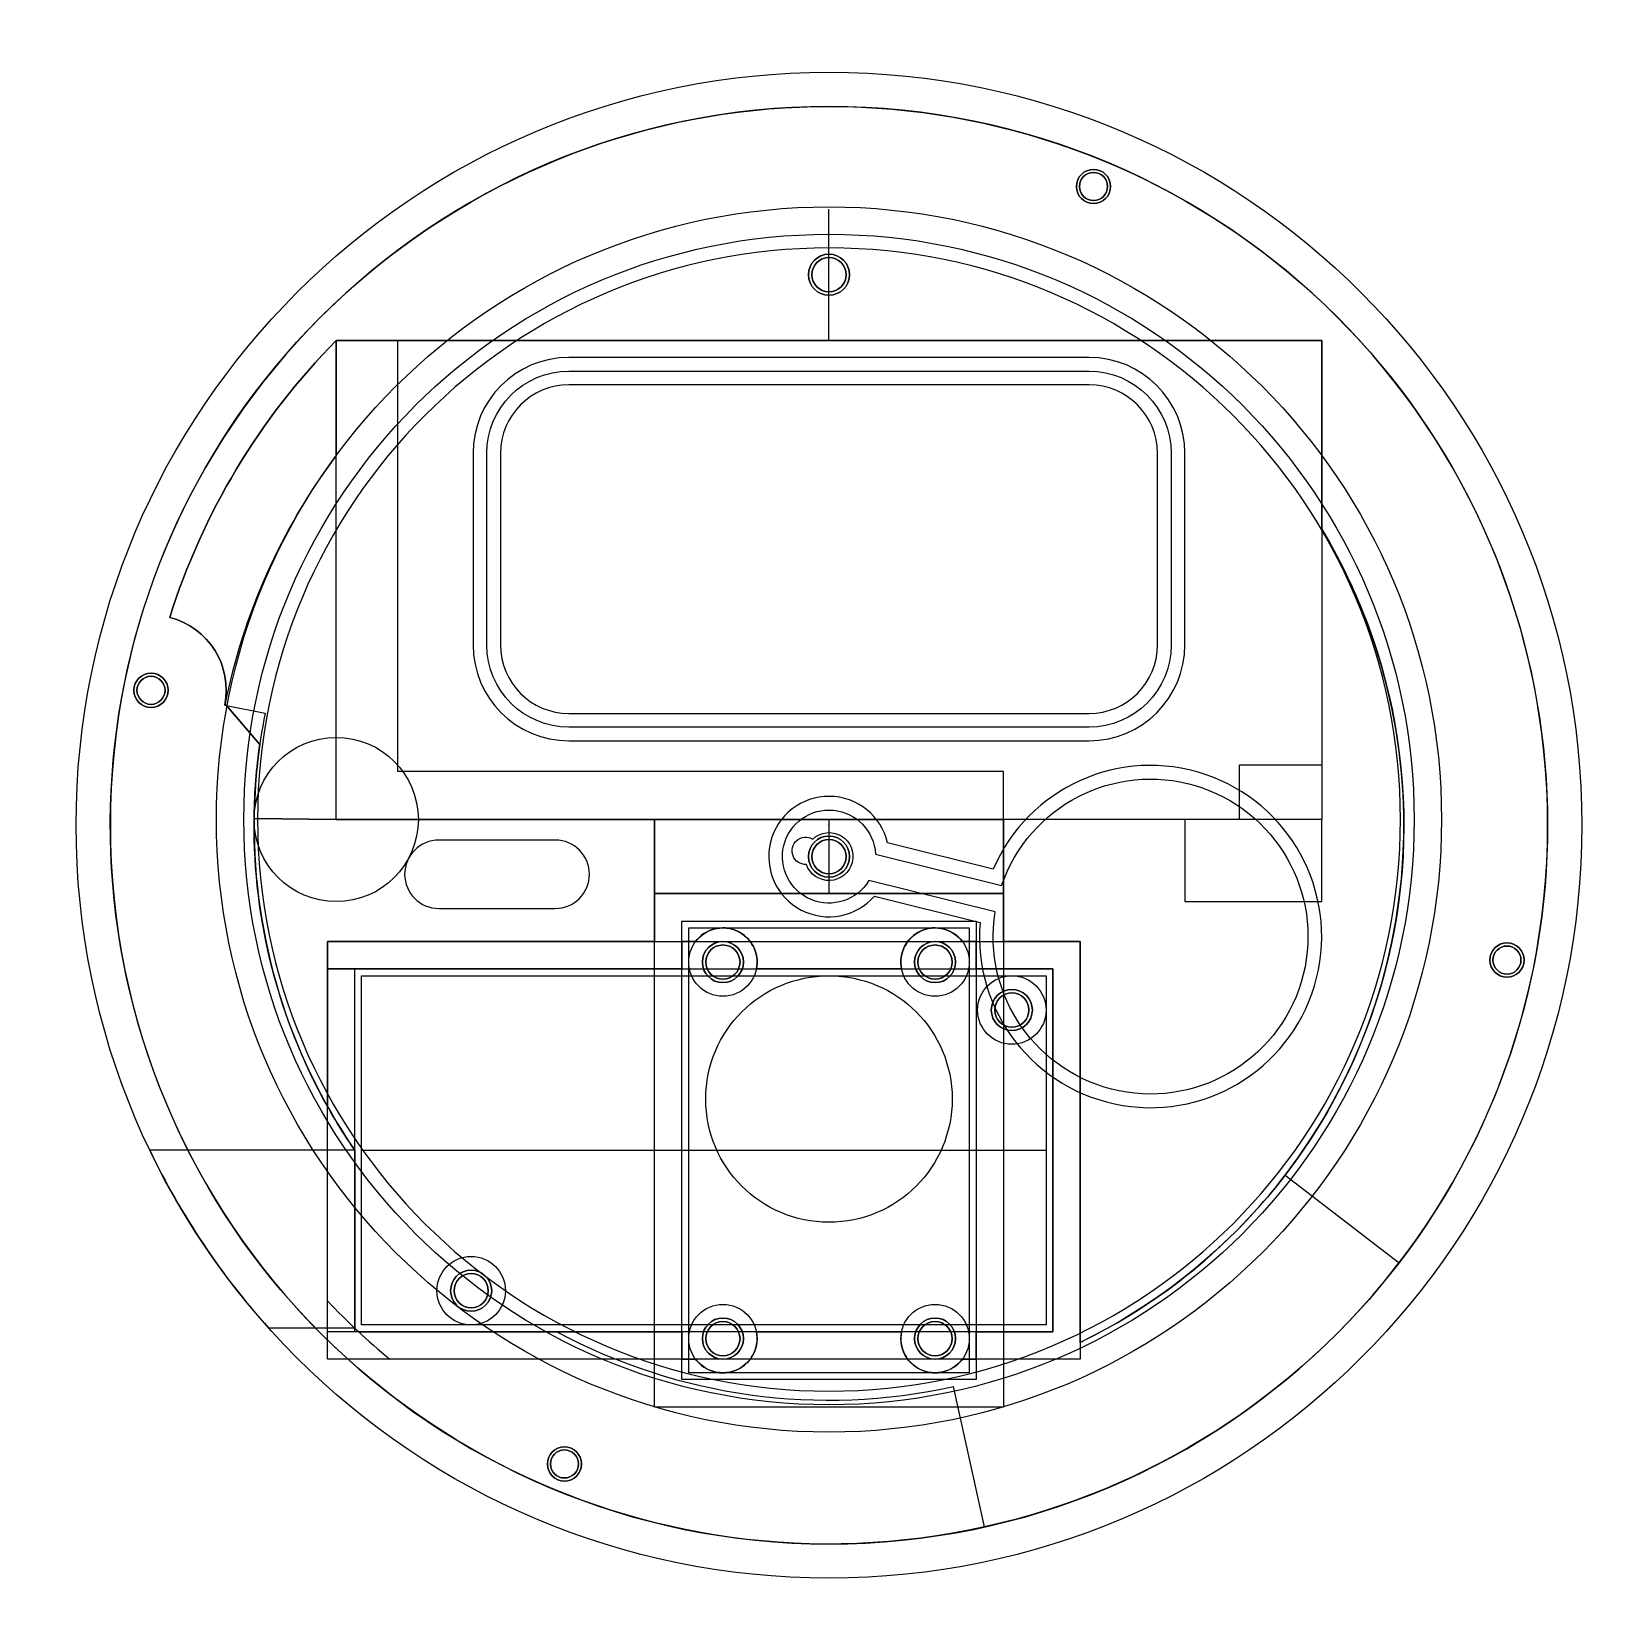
# Model space of a CAD drawing. Header units: millimetres. Extents: x -58 to 57, y -57 to 58.
import ezdxf
from ezdxf.lldxf.tags import DXFTag

# ---------------------------------------------------------------- set-up
doc = ezdxf.new("R2010")
doc.units = ezdxf.units.MM
for name, color, linetype in [('1', 7, 'CONTINUOUS'), ('2', 7, 'CONTINUOUS'), ('VERASE011I1$0', 7, 'CONTINUOUS'), ('VERASE011I10$0', 7, 'CONTINUOUS'), ('VERASE011I100$0', 7, 'CONTINUOUS'), ('VERASE011I101$0', 7, 'CONTINUOUS'), ('VERASE011I102$0', 7, 'CONTINUOUS'), ('VERASE011I103$0', 7, 'CONTINUOUS'), ('VERASE011I104$0', 7, 'CONTINUOUS'), ('VERASE011I105$0', 7, 'CONTINUOUS'), ('VERASE011I106$0', 7, 'CONTINUOUS'), ('VERASE011I107$0', 7, 'CONTINUOUS'), ('VERASE011I108$0', 7, 'CONTINUOUS'), ('VERASE011I109$0', 7, 'CONTINUOUS'), ('VERASE011I11$0', 7, 'CONTINUOUS'), ('VERASE011I110$0', 7, 'CONTINUOUS'), ('VERASE011I111$0', 7, 'CONTINUOUS'), ('VERASE011I112$0', 7, 'CONTINUOUS'), ('VERASE011I113$0', 7, 'CONTINUOUS'), ('VERASE011I114$0', 7, 'CONTINUOUS'), ('VERASE011I115$0', 7, 'CONTINUOUS'), ('VERASE011I116$0', 7, 'CONTINUOUS'), ('VERASE011I117$0', 7, 'CONTINUOUS'), ('VERASE011I118$0', 7, 'CONTINUOUS'), ('VERASE011I119$0', 7, 'CONTINUOUS'), ('VERASE011I12$0', 7, 'CONTINUOUS'), ('VERASE011I120$0', 7, 'CONTINUOUS'), ('VERASE011I121$0', 7, 'CONTINUOUS'), ('VERASE011I122$0', 7, 'CONTINUOUS'), ('VERASE011I123$0', 7, 'CONTINUOUS'), ('VERASE011I124$0', 7, 'CONTINUOUS'), ('VERASE011I125$0', 7, 'CONTINUOUS'), ('VERASE011I126$0', 7, 'CONTINUOUS'), ('VERASE011I127$0', 7, 'CONTINUOUS'), ('VERASE011I128$0', 7, 'CONTINUOUS'), ('VERASE011I129$0', 7, 'CONTINUOUS'), ('VERASE011I13$0', 7, 'CONTINUOUS'), ('VERASE011I130$0', 7, 'CONTINUOUS'), ('VERASE011I14$0', 7, 'CONTINUOUS'), ('VERASE011I15$0', 7, 'CONTINUOUS'), ('VERASE011I16$0', 7, 'CONTINUOUS'), ('VERASE011I17$0', 7, 'CONTINUOUS'), ('VERASE011I18$0', 7, 'CONTINUOUS'), ('VERASE011I19$0', 7, 'CONTINUOUS'), ('VERASE011I2$0', 7, 'CONTINUOUS'), ('VERASE011I20$0', 7, 'CONTINUOUS'), ('VERASE011I21$0', 7, 'CONTINUOUS'), ('VERASE011I22$0', 7, 'CONTINUOUS'), ('VERASE011I23$0', 7, 'CONTINUOUS'), ('VERASE011I24$0', 7, 'CONTINUOUS'), ('VERASE011I25$0', 7, 'CONTINUOUS'), ('VERASE011I26$0', 7, 'CONTINUOUS'), ('VERASE011I27$0', 7, 'CONTINUOUS'), ('VERASE011I28$0', 7, 'CONTINUOUS'), ('VERASE011I29$0', 7, 'CONTINUOUS'), ('VERASE011I3$0', 7, 'CONTINUOUS'), ('VERASE011I30$0', 7, 'CONTINUOUS'), ('VERASE011I31$0', 7, 'CONTINUOUS'), ('VERASE011I32$0', 7, 'CONTINUOUS'), ('VERASE011I33$0', 7, 'CONTINUOUS'), ('VERASE011I34$0', 7, 'CONTINUOUS'), ('VERASE011I35$0', 7, 'CONTINUOUS'), ('VERASE011I36$0', 7, 'CONTINUOUS'), ('VERASE011I37$0', 7, 'CONTINUOUS'), ('VERASE011I38$0', 7, 'CONTINUOUS'), ('VERASE011I39$0', 7, 'CONTINUOUS'), ('VERASE011I4$0', 7, 'CONTINUOUS'), ('VERASE011I40$0', 7, 'CONTINUOUS'), ('VERASE011I41$0', 7, 'CONTINUOUS'), ('VERASE011I42$0', 7, 'CONTINUOUS'), ('VERASE011I43$0', 7, 'CONTINUOUS'), ('VERASE011I44$0', 7, 'CONTINUOUS'), ('VERASE011I45$0', 7, 'CONTINUOUS'), ('VERASE011I46$0', 7, 'CONTINUOUS'), ('VERASE011I47$0', 7, 'CONTINUOUS'), ('VERASE011I48$0', 7, 'CONTINUOUS'), ('VERASE011I49$0', 7, 'CONTINUOUS'), ('VERASE011I5$0', 7, 'CONTINUOUS'), ('VERASE011I50$0', 7, 'CONTINUOUS'), ('VERASE011I51$0', 7, 'CONTINUOUS'), ('VERASE011I52$0', 7, 'CONTINUOUS'), ('VERASE011I53$0', 7, 'CONTINUOUS'), ('VERASE011I54$0', 7, 'CONTINUOUS'), ('VERASE011I55$0', 7, 'CONTINUOUS'), ('VERASE011I56$0', 7, 'CONTINUOUS'), ('VERASE011I57$0', 7, 'CONTINUOUS'), ('VERASE011I58$0', 7, 'CONTINUOUS'), ('VERASE011I59$0', 7, 'CONTINUOUS'), ('VERASE011I6$0', 7, 'CONTINUOUS'), ('VERASE011I60$0', 7, 'CONTINUOUS'), ('VERASE011I61$0', 7, 'CONTINUOUS'), ('VERASE011I62$0', 7, 'CONTINUOUS'), ('VERASE011I63$0', 7, 'CONTINUOUS'), ('VERASE011I64$0', 7, 'CONTINUOUS'), ('VERASE011I65$0', 7, 'CONTINUOUS'), ('VERASE011I66$0', 7, 'CONTINUOUS'), ('VERASE011I67$0', 7, 'CONTINUOUS'), ('VERASE011I68$0', 7, 'CONTINUOUS'), ('VERASE011I69$0', 7, 'CONTINUOUS'), ('VERASE011I7$0', 7, 'CONTINUOUS'), ('VERASE011I70$0', 7, 'CONTINUOUS'), ('VERASE011I71$0', 7, 'CONTINUOUS'), ('VERASE011I72$0', 7, 'CONTINUOUS'), ('VERASE011I73$0', 7, 'CONTINUOUS'), ('VERASE011I74$0', 7, 'CONTINUOUS'), ('VERASE011I75$0', 7, 'CONTINUOUS'), ('VERASE011I76$0', 7, 'CONTINUOUS'), ('VERASE011I77$0', 7, 'CONTINUOUS'), ('VERASE011I78$0', 7, 'CONTINUOUS'), ('VERASE011I79$0', 7, 'CONTINUOUS'), ('VERASE011I8$0', 7, 'CONTINUOUS'), ('VERASE011I80$0', 7, 'CONTINUOUS'), ('VERASE011I81$0', 7, 'CONTINUOUS'), ('VERASE011I82$0', 7, 'CONTINUOUS'), ('VERASE011I83$0', 7, 'CONTINUOUS'), ('VERASE011I84$0', 7, 'CONTINUOUS'), ('VERASE011I85$0', 7, 'CONTINUOUS'), ('VERASE011I86$0', 7, 'CONTINUOUS'), ('VERASE011I87$0', 7, 'CONTINUOUS'), ('VERASE011I88$0', 7, 'CONTINUOUS'), ('VERASE011I89$0', 7, 'CONTINUOUS'), ('VERASE011I9$0', 7, 'CONTINUOUS'), ('VERASE011I90$0', 7, 'CONTINUOUS'), ('VERASE011I91$0', 7, 'CONTINUOUS'), ('VERASE011I92$0', 7, 'CONTINUOUS'), ('VERASE011I93$0', 7, 'CONTINUOUS'), ('VERASE011I94$0', 7, 'CONTINUOUS'), ('VERASE011I95$0', 7, 'CONTINUOUS'), ('VERASE011I96$0', 7, 'CONTINUOUS'), ('VERASE011I97$0', 7, 'CONTINUOUS'), ('VERASE011I98$0', 7, 'CONTINUOUS'), ('VERASE011I99$0', 7, 'CONTINUOUS'), ('VMODIFIED011I1$1', 7, 'CONTINUOUS'), ('VMODIFIED011I103$1', 7, 'CONTINUOUS'), ('VMODIFIED011I105$1', 7, 'CONTINUOUS'), ('VMODIFIED011I106$1', 7, 'CONTINUOUS'), ('VMODIFIED011I11$1', 7, 'CONTINUOUS'), ('VMODIFIED011I116$1', 7, 'CONTINUOUS'), ('VMODIFIED011I120$1', 7, 'CONTINUOUS'), ('VMODIFIED011I121$1', 7, 'CONTINUOUS'), ('VMODIFIED011I122$1', 7, 'CONTINUOUS'), ('VMODIFIED011I126$1', 7, 'CONTINUOUS'), ('VMODIFIED011I128$1', 7, 'CONTINUOUS'), ('VMODIFIED011I129$1', 7, 'CONTINUOUS'), ('VMODIFIED011I130$1', 7, 'CONTINUOUS'), ('VMODIFIED011I15$1', 7, 'CONTINUOUS'), ('VMODIFIED011I17$1', 7, 'CONTINUOUS'), ('VMODIFIED011I2$1', 7, 'CONTINUOUS'), ('VMODIFIED011I21$1', 7, 'CONTINUOUS'), ('VMODIFIED011I22$1', 7, 'CONTINUOUS'), ('VMODIFIED011I23$1', 7, 'CONTINUOUS'), ('VMODIFIED011I24$1', 7, 'CONTINUOUS'), ('VMODIFIED011I25$1', 7, 'CONTINUOUS'), ('VMODIFIED011I29$1', 7, 'CONTINUOUS'), ('VMODIFIED011I3$1', 7, 'CONTINUOUS'), ('VMODIFIED011I31$1', 7, 'CONTINUOUS'), ('VMODIFIED011I32$1', 7, 'CONTINUOUS'), ('VMODIFIED011I34$1', 7, 'CONTINUOUS'), ('VMODIFIED011I4$1', 7, 'CONTINUOUS'), ('VMODIFIED011I46$1', 7, 'CONTINUOUS'), ('VMODIFIED011I49$1', 7, 'CONTINUOUS'), ('VMODIFIED011I54$1', 7, 'CONTINUOUS'), ('VMODIFIED011I55$1', 7, 'CONTINUOUS'), ('VMODIFIED011I56$1', 7, 'CONTINUOUS'), ('VMODIFIED011I59$1', 7, 'CONTINUOUS'), ('VMODIFIED011I64$1', 7, 'CONTINUOUS'), ('VMODIFIED011I65$1', 7, 'CONTINUOUS'), ('VMODIFIED011I67$1', 7, 'CONTINUOUS'), ('VMODIFIED011I68$1', 7, 'CONTINUOUS'), ('VMODIFIED011I77$1', 7, 'CONTINUOUS'), ('VMODIFIED011I78$1', 7, 'CONTINUOUS'), ('VMODIFIED011I83$1', 7, 'CONTINUOUS'), ('VMODIFIED011I86$1', 7, 'CONTINUOUS'), ('VMODIFIED011I88$1', 7, 'CONTINUOUS'), ('VMODIFIED011I89$1', 7, 'CONTINUOUS'), ('VMODIFIED011I9$1', 7, 'CONTINUOUS'), ('VMODIFIED011I95$1', 7, 'CONTINUOUS'), ('VMODIFIED011I96$1', 7, 'CONTINUOUS')]:
    doc.layers.add(name, color=color, linetype=linetype)
tags = doc.linetypes.add('DASHED', pattern=[25.72, 12.86, -12.86]).pattern_tags.tags
tags[6:7] = [DXFTag(74, 4), DXFTag(75, 0), DXFTag(340, '0'), DXFTag(46, 0.0), DXFTag(50, 0.0), DXFTag(44, 0.0), DXFTag(45, 0.0)]
tags[4:5] = [DXFTag(74, 4), DXFTag(75, 0), DXFTag(340, '0'), DXFTag(46, 0.0), DXFTag(50, 0.0), DXFTag(44, 0.0), DXFTag(45, 0.0)]
tags = doc.linetypes.add('PHANTOM', pattern=[50.5, 18, -6.5, 6.5, -6.5, 6.5, -6.5]).pattern_tags.tags
tags[14:15] = [DXFTag(74, 4), DXFTag(75, 0), DXFTag(340, '0'), DXFTag(46, 0.0), DXFTag(50, 0.0), DXFTag(44, 0.0), DXFTag(45, 0.0)]
tags[12:13] = [DXFTag(74, 4), DXFTag(75, 0), DXFTag(340, '0'), DXFTag(46, 0.0), DXFTag(50, 0.0), DXFTag(44, 0.0), DXFTag(45, 0.0)]
tags[10:11] = [DXFTag(74, 4), DXFTag(75, 0), DXFTag(340, '0'), DXFTag(46, 0.0), DXFTag(50, 0.0), DXFTag(44, 0.0), DXFTag(45, 0.0)]
tags[8:9] = [DXFTag(74, 4), DXFTag(75, 0), DXFTag(340, '0'), DXFTag(46, 0.0), DXFTag(50, 0.0), DXFTag(44, 0.0), DXFTag(45, 0.0)]
tags[6:7] = [DXFTag(74, 4), DXFTag(75, 0), DXFTag(340, '0'), DXFTag(46, 0.0), DXFTag(50, 0.0), DXFTag(44, 0.0), DXFTag(45, 0.0)]
tags[4:5] = [DXFTag(74, 4), DXFTag(75, 0), DXFTag(340, '0'), DXFTag(46, 0.0), DXFTag(50, 0.0), DXFTag(44, 0.0), DXFTag(45, 0.0)]

msp = doc.modelspace()

# ---------------------------------------------------------------- linework, layer by layer
at = {"layer": '1', "color": 252, "linetype": 'CONTINUOUS'}
for p, q in [((36, 35.415392), (-36, 35.415392)), ((-36, 35.415392, -12), (36, 35.415392, -12)), ((-36, 35.415392, -12), (-36, 35.415392)), ((-36, 35.415392, -3), (-36, 35.415392)), ((-36, 35.415392, -3), (-36, 27, -3)), ((-31.5, 35.415392), (-36, 35.415392)), ((-36, 35.415392), (-36, 27)), ((-31.5, 35.415392, -3), (-36, 35.415392, -3)), ((-31.5, 3.915392), (-31.5, 35.415392)), ((-31.5, 3.915392, -3), (-31.5, 35.415392, -3)), ((-31.5, 35.415392, -3), (-31.5, 35.415392)), ((36, 21.633308), (36, 35.415392)), ((36, 35.415392, -12), (36, 35.415392)), ((36, 35.415392, -12), (36, 21.633308, -12)), ((-36, 27, -3), (-36, 27)), ((36, 21.633308, -12), (36, 21.633308)), ((-48.164502, 15.179946, -12), (-48.164502, 15.179946)), ((-44.135338, 8.779064), (-44.046924, 8.761478)), ((-44.046924, 8.761478, -12), (-44.135338, 8.779064, -12)), ((-44.135338, 8.779064, -12), (-44.135338, 8.779064)), ((-44.135338, 8.779064, -3), (-44.135338, 8.779064)), ((-44.135338, 8.779064, -3), (-41.192982, 8.193794, -3)), ((-44.135338, 8.779064), (-41.192982, 8.193794)), ((-44.046924, 8.761478, -12), (-41.584724, 5.891579, -12)), ((-41.584724, 5.891579), (-44.046924, 8.761478)), ((-44.046924, 8.761478), (-44.046924, 8.761478, -12)), ((-41.192982, 8.193794, -3), (-41.192982, 8.193794)), ((-41.584724, 5.891579, -12), (-41.584724, 5.891579)), ((-31.5, 3.915392, -3), (-31.5, 3.915392)), ((12.75, 3.915392), (-31.5, 3.915392)), ((12.75, 3.915392, -3), (-31.5, 3.915392, -3)), ((12.75, 3.915392, -3), (12.75, 3.915392)), ((12.75, 0.415392), (12.75, 3.915392)), ((12.75, 0.415392, -3), (12.75, 3.915392, -3)), ((-41.998918, 0.301457), (-41.998918, 0.301457, -12)), ((-41.998918, 0.301457, -12), (-41.998918, 0.301457)), ((-41.997204, 0.484592), (-36, 0.415392)), ((-41.997204, 0.484592, -3), (-36, 0.415392, -3)), ((-41.997204, 0.484592, -3), (-41.997204, 0.484592)), ((-41.994692, 0.667718), (-41.994692, 0.667718, -12)), ((-41.994692, 0.667718, -12), (-41.994692, 0.667718)), ((-36, 0.415392, -3), (-36, 0.415392)), ((-36, 0.415392), (12.75, 0.415392)), ((-36, 0.415392, -3), (12.75, 0.415392, -3)), ((-12.75, -5), (-12.75, 0.415392)), ((-12.75, 0.415392), (12.75, 0.415392)), ((-12.75, 0.415392, -12), (-12.75, 0.415392)), ((12.75, 0.415392, -12), (-12.75, 0.415392, -12)), ((-12.75, 0.415392, -12), (-12.75, -8.5, -12)), ((12.75, 0.415392, -12), (12.75, 0.415392)), ((12.75, 0.415392), (12.75, -5)), ((12.75, -8.5, -12), (12.75, 0.415392, -12)), ((12.75, 0.415392, -3), (12.75, 0.415392)), ((-12.75, -5, -6), (-12.75, -5)), ((12.75, -5), (-12.75, -5)), ((12.75, -5, -6), (-12.75, -5, -6)), ((-12.75, -5, -6), (-12.75, -8.5, -6)), ((12.75, -5, -6), (12.75, -5)), ((12.75, -8.5, -6), (12.75, -5, -6)), ((-36.641823, -8.5, -12), (-36.641823, -8.5, -6)), ((-12.75, -8.5, -6), (-36.641823, -8.5, -6)), ((-36.641823, -20.527465, -12), (-36.641823, -8.5, -12)), ((-36.641823, -8.5, -12), (-12.75, -8.5, -12)), ((-36.641823, -8.5, -6), (-36.641823, -10.5, -6)), ((-12.75, -8.5, -12), (-12.75, -8.5, -6)), ((-10.75, -10.5, -6), (-10.75, -8.5, -6)), ((-10.75, -8.5, -10), (-10.75, -10.5, -10)), ((-9.75, -8.5, -10), (-10.75, -8.5, -10)), ((-10.75, -8.5, -10), (-10.75, -8.5, -6)), ((-10.75, -8.5, -6), (-9.75, -8.5, -6)), ((-9.75, -8.5, -10), (-9.75, -8.5, -6)), ((10.75, -8.5, -10), (9.75, -8.5, -10)), ((9.75, -8.5, -10), (9.75, -8.5, -6)), ((9.75, -8.5, -6), (10.75, -8.5, -6)), ((10.75, -8.5, -6), (10.75, -10.5, -6)), ((10.75, -10.5, -10), (10.75, -8.5, -10)), ((10.75, -8.5, -10), (10.75, -8.5, -6)), ((18.358177, -8.5, -6), (12.75, -8.5, -6)), ((12.75, -8.5, -12), (18.358177, -8.5, -12)), ((12.75, -8.5, -12), (12.75, -8.5, -6)), ((18.358177, -8.5, -12), (18.358177, -8.5, -6)), ((18.358177, -37.775353, -6), (18.358177, -8.5, -6)), ((18.358177, -8.5, -12), (18.358177, -37.775353, -12)), ((-36.641823, -10.5, -6), (-10.75, -10.5, -6)), ((-10.75, -10.5, -10), (-36.641823, -10.5, -10)), ((-36.641823, -10.5, -10), (-36.641823, -20.527465, -10)), ((-36.641823, -10.5, -10), (-36.641823, -10.5, -6)), ((-10.75, -10.5, -10), (-10.75, -10.5, -6)), ((-5.30051, -10.5, -10), (-5.30051, -10.5, -6)), ((5.30051, -10.5, -10), (-5.30051, -10.5, -10)), ((-5.30051, -10.5, -6), (5.30051, -10.5, -6)), ((5.30051, -10.5, -10), (5.30051, -10.5, -6)), ((10.75, -10.5, -6), (16.358177, -10.5, -6)), ((10.75, -10.5, -10), (10.75, -10.5, -6)), ((16.358177, -10.5, -10), (10.75, -10.5, -10)), ((16.358177, -37, -10), (16.358177, -10.5, -10)), ((16.358177, -10.5, -6), (16.358177, -37, -6)), ((16.358177, -10.5, -10), (16.358177, -10.5, -6)), ((-36.641823, -20.527465, -10), (-36.641823, -20.527465, -12)), ((-49.60903, -23.747508, -10), (-49.60903, -23.747508, -3)), ((-34.641823, -23.747508, -10), (-49.60903, -23.747508, -10)), ((-34.641823, -23.747508, -3), (-49.60903, -23.747508, -3)), ((-34.641823, -23.747508, -3), (-34.641823, -23.747508)), ((-34.641823, -23.747508), (-34.641823, -36.744988)), ((-34.641823, -23.747508, -10), (-34.641823, -23.747508, -3)), ((-34.641823, -23.747508, -3), (-34.641823, -36.744988, -3)), ((33.32084, -25.56798), (41.65105, -31.959975)), ((33.32084, -25.56798, -6), (33.32084, -25.56798)), ((33.32084, -25.56798, -6), (41.65105, -31.959975, -6)), ((41.65105, -31.959975, -6), (41.65105, -31.959975)), ((-34.641823, -36.744988, -3), (-40.924392, -36.744988, -3)), ((-34.641823, -36.744988, -10), (-40.924392, -36.744988, -10)), ((-40.924392, -36.744988, -3), (-40.924392, -36.744988, -10)), ((-34.641823, -36.744988, -3), (-34.641823, -36.744988)), ((-34.641823, -36.744988, -10), (-34.641823, -36.744988, -3)), ((-34.369318, -37, -10), (-10.75, -37, -10)), ((-34.369318, -37, -10), (-34.369318, -37)), ((-34.369318, -37), (-19.874607, -37)), ((-10.75, -37, -6), (-19.874607, -37, -6)), ((-19.874607, -37, -6), (-19.874607, -37)), ((-10.75, -39, -6), (-10.75, -37, -6)), ((-10.75, -37, -10), (-10.75, -37, -6)), ((-10.75, -37, -10), (-10.75, -39, -10)), ((-5.30051, -37, -10), (5.30051, -37, -10)), ((-5.30051, -37, -10), (-5.30051, -37, -6)), ((-5.30051, -37, -6), (5.30051, -37, -6)), ((5.30051, -37, -10), (5.30051, -37, -6)), ((10.75, -37, -6), (10.75, -39, -6)), ((10.75, -37, -10), (16.358177, -37, -10)), ((10.75, -37, -10), (10.75, -37, -6)), ((10.75, -39, -10), (10.75, -37, -10)), ((16.358177, -37, -6), (10.75, -37, -6)), ((16.358177, -37, -10), (16.358177, -37, -6)), ((18.358177, -37.775353, -12), (18.358177, -37.775353, -6)), ((-10.75, -39, -10), (-9.75, -39, -10)), ((-10.75, -39, -10), (-10.75, -39, -6)), ((-10.75, -39, -6), (-9.75, -39, -6)), ((-9.75, -39, -10), (-9.75, -39, -6)), ((9.75, -39, -10), (10.75, -39, -10)), ((9.75, -39, -6), (10.75, -39, -6)), ((9.75, -39, -10), (9.75, -39, -6)), ((10.75, -39, -6), (10.75, -39, -10)), ((11.36308, -51.25554), (9.090464, -41.004432)), ((9.090464, -41.004432, -6), (9.090464, -41.004432)), ((11.36308, -51.25554, -6), (9.090464, -41.004432, -6)), ((11.36308, -51.25554, -6), (11.36308, -51.25554))]:
    msp.add_line(p, q, dxfattribs=at)
at = {"layer": '1', "color": 163, "linetype": 'CONTINUOUS'}
for p, q in [((-31.5, 3.915392), (-31.5, 35.415392)), ((12.75, 3.915392), (-31.5, 3.915392)), ((12.75, 0.415392), (12.75, 3.915392)), ((-36, 0.415392), (-41.997204, 0.484592))]:
    msp.add_line(p, q, dxfattribs=at)
at = {"layer": '1', "color": 252, "linetype": 'CONTINUOUS'}
for centre, radius in [((0, 0, -14), 55), ((0, 0, 3.5), 55), ((19.325513, 46.655916, -14), 1.25), ((19.325513, 46.655916, -0.225), 1.025), ((0, 40.207696, -14), 1.5), ((0, 40.207696, -0.25), 1.25), ((-49.529657, 9.852061, -14), 1.25), ((-49.529657, 9.852061, -0.225), 1.025), ((0, -2.292304, -14), 1.5), ((0, -2.292304, -0.25), 1.25), ((-7.75, -10, -14), 1.5), ((-7.75, -10, -10.25), 1.25), ((7.75, -10, -14), 1.5), ((7.75, -10, -10.25), 1.25), ((49.529657, -9.852061, -14), 1.25), ((49.529657, -9.852061, -0.225), 1.025), ((13.358177, -13.5, -14), 1.5), ((13.358177, -13.5, -10.25), 1.25), ((-26.141823, -34, -14), 1.5), ((-26.141823, -34, -10.25), 1.25), ((-7.75, -37.5, -14), 1.5), ((-7.75, -37.5, -10.25), 1.25), ((7.75, -37.5, -14), 1.5), ((7.75, -37.5, -10.25), 1.25), ((-19.325513, -46.655916, -14), 1.25), ((-19.325513, -46.655916, -0.225), 1.025)]:
    msp.add_circle(centre, radius, dxfattribs=at)
at = {"layer": '1', "color": 252, "linetype": 'CONTINUOUS', "extrusion": (0, 0, -1)}
for centre, radius in [((0, 0, -3.5), 52.5), ((-19.325513, 46.655916), 1.25), ((-19.325513, 46.655916, 13.775), 1.025), ((0, 40.207696), 1.5), ((0, 40.207696, 13.75), 1.25), ((49.529657, 9.852061), 1.25), ((49.529657, 9.852061, 13.775), 1.025), ((0, -2.292304), 1.5), ((0, -2.292304, 13.75), 1.25), ((7.75, -10, 10), 1.5), ((7.75, -10, 13.75), 1.25), ((-7.75, -10, 10), 1.5), ((-7.75, -10, 13.75), 1.25), ((-49.529657, -9.852061), 1.25), ((-49.529657, -9.852061, 13.775), 1.025), ((-13.358177, -13.5, 10), 1.5), ((-13.358177, -13.5, 13.75), 1.25), ((26.141823, -34, 10), 1.5), ((26.141823, -34, 13.75), 1.25), ((7.75, -37.5, 10), 1.5), ((7.75, -37.5, 13.75), 1.25), ((-7.75, -37.5, 10), 1.5), ((-7.75, -37.5, 13.75), 1.25), ((19.325513, -46.655916), 1.25), ((19.325513, -46.655916, 13.775), 1.025)]:
    msp.add_circle(centre, radius, dxfattribs=at)
at = {"layer": '1', "color": 163, "linetype": 'DASHED', "extrusion": (0, 0, -1)}
for centre, radius in [((-19.325513, 46.655916, 0.225), 1.25), ((-19.325513, 46.655916, 13.775), 1.25), ((0, 40.207696, 0.25), 1.5), ((0, 40.207696, 13.75), 1.5), ((49.529657, 9.852061, 0.225), 1.25), ((49.529657, 9.852061, 13.775), 1.25), ((0, -2.292304, 0.25), 1.5), ((0, -2.292304, 13.75), 1.5), ((7.75, -10, 10.25), 1.5), ((7.75, -10, 13.75), 1.5), ((-7.75, -10, 10.25), 1.5), ((-7.75, -10, 13.75), 1.5), ((-49.529657, -9.852061, 0.225), 1.25), ((-49.529657, -9.852061, 13.775), 1.25), ((-13.358177, -13.5, 10.25), 1.5), ((-13.358177, -13.5, 13.75), 1.5), ((26.141823, -34, 10.25), 1.5), ((26.141823, -34, 13.75), 1.5), ((7.75, -37.5, 10.25), 1.5), ((7.75, -37.5, 13.75), 1.5), ((-7.75, -37.5, 10.25), 1.5), ((-7.75, -37.5, 13.75), 1.5), ((19.325513, -46.655916, 0.225), 1.25), ((19.325513, -46.655916, 13.775), 1.25)]:
    msp.add_circle(centre, radius, dxfattribs=at)
at = {"layer": '1', "color": 252, "linetype": 'CONTINUOUS', "extrusion": (0, 0, -1)}
for centre, radius, start, end in [((0, 0), 52.5, 257.5, 217.5), ((0, 0, 12), 50.5, 17.493223, 44.530986), ((0, 0, 12), 42, 148.997281, 244.081039), ((49.529657, 9.852061), 5.5, 104.371611, 191.25), ((0, 0, 12), 42, 0.910929, 8.0638), ((0, 0, 12), 42, 330.741599, 0.411246), ((36, 0.415392, 12), 6, 358.911931, 2.410245), ((7.75, -10, 6), 2.5, 36.869898, 191.536959), ((-7.75, -10, 6), 2.5, 348.463041, 143.130102), ((0, 0, 10), 42, 325.568757, 330.741599), ((0, 0, 6), 52.5, 217.5, 257.5)]:
    msp.add_arc(centre, radius, start, end, dxfattribs=at)
at = {"layer": '1', "color": 252, "linetype": 'CONTINUOUS'}
for centre, radius, start, end in [((0, 0), 50.5, 135.469014, 162.506777), ((0, 0, -3), 45, 143.130102, 168.75), ((0, 0), 45, 143.130102, 168.75), ((0, 0), 42, 322.5, 31.002719), ((-49.529657, 9.852061, -12), 5.5, 348.75, 75.628389), ((0, 0, -3), 42, 168.75, 179.338912), ((0, 0), 42, 168.75, 179.338912), ((0, 0), 42, 171.9362, 179.089071), ((-36, 0.415392, -12), 6, 177.589755, 181.088069), ((-36, 0.415392), 6, 177.589755, 181.088069), ((-36, 0.415392), 6, 177.589755, 181.088069), ((0, 0), 42, 179.588754, 214.431243), ((-7.75, -10, -10), 2.5, 348.463041, 143.130102), ((7.75, -10, -10), 2.5, 36.869898, 191.536959), ((0, 0, -10), 55, 205.580123, 221.919873), ((0, 0, -3), 55, 205.580123, 221.919873), ((0, 0, -6), 42, 295.918961, 322.5), ((0, 0), 50.5, 226.687533, 227.110974), ((0, 0, -10), 50.5, 226.687533, 227.110974), ((0, 0, -6), 42, 241.757463, 282.5), ((0, 0), 42, 241.757463, 282.5), ((-7.75, -37.5, -10), 2.5, 216.869898, 11.536959), ((-7.75, -37.5, -6), 2.5, 216.869898, 11.536959), ((7.75, -37.5, -10), 2.5, 168.463041, 323.130102), ((7.75, -37.5, -6), 2.5, 168.463041, 323.130102)]:
    msp.add_arc(centre, radius, start, end, dxfattribs=at)
at = {"layer": '1', "color": 23, "linetype": 'CONTINUOUS'}
msp.add_point((0, 0), dxfattribs=at)
at = {"layer": '2', "color": 163, "linetype": 'CONTINUOUS'}
for p, q in [((0, 35.415392), (0, 45)), ((-36, 35.415392), (36, 35.415392)), ((-36, 0.415392), (-36, 35.415392)), ((36, 35.415392), (36, 0.415392)), ((30, 0.415392), (30, 4.415392)), ((30, 4.415392), (36, 4.415392)), ((36, 4.415392), (36, 0.415392)), ((36, 0.415392), (-36, 0.415392)), ((12.75, 0.415392), (-12.75, 0.415392)), ((-12.75, 0.415392), (-12.75, -5)), ((0, 0.415392), (0, -5)), ((12.75, -5), (12.75, 0.415392)), ((36, 0.415392), (26, 0.415392)), ((26, 0.415392), (26, -5.584608)), ((36, 0.415392), (30, 0.415392)), ((36, -5.584608), (36, 0.415392)), ((-12.75, -42.5), (-12.75, -5)), ((-12.75, -5), (12.75, -5)), ((-12.75, -5), (12.75, -5)), ((12.75, -5), (12.75, -42.5)), ((26, -5.584608), (36, -5.584608)), ((-10.75, -40.5), (-10.75, -7)), ((-10.75, -7), (10.75, -7)), ((10.75, -7), (10.75, -40.5)), ((-36.641823, -39), (-36.641823, -8.5)), ((-36.641823, -8.5), (18.358177, -8.5)), ((18.358177, -8.5), (18.358177, -39)), ((-34.641823, -10.5), (-36.641823, -10.5)), ((-34.641823, -37), (-34.641823, -10.5)), ((-34.641823, -10.5), (16.358177, -10.5)), ((16.358177, -10.5), (16.358177, -37)), ((-34.641823, -37), (-36.641823, -37)), ((16.358177, -37), (-34.641823, -37)), ((18.358177, -39), (-36.641823, -39)), ((10.25, -40), (-10.25, -40)), ((10.75, -40.5), (-10.75, -40.5)), ((12.75, -42.5), (-12.75, -42.5))]:
    msp.add_line(p, q, dxfattribs=at)
at = {"layer": '2', "color": 163, "linetype": 'PHANTOM'}
for p, q in [((-10.25, -7.5), (10.25, -7.5)), ((-10.25, -40), (-10.25, -7.5)), ((10.25, -7.5), (10.25, -40)), ((-34.141823, -11), (15.858177, -11)), ((-34.141823, -36.5), (-34.141823, -11)), ((15.858177, -11), (15.858177, -36.5)), ((15.858177, -23.75), (-34.141823, -23.75)), ((15.858177, -36.5), (-34.141823, -36.5))]:
    msp.add_line(p, q, dxfattribs=at)
at = {"layer": '2', "color": 252, "linetype": 'CONTINUOUS'}
for p, q in [((-36.641823, -34.750926, -6), (-36.641823, -34.750926, -12)), ((-32.081926, -39, -6), (-32.081926, -39, -12))]:
    msp.add_line(p, q, dxfattribs=at)
at = {"layer": '2', "color": 163, "linetype": 'CONTINUOUS'}
for centre, radius in [((-36, 0.415392), 6), ((-7.75, -10), 2.5), ((7.75, -10), 2.5), ((0, -20), 9), ((13.358177, -13.5), 2.5), ((-26.141823, -34), 2.5), ((-7.75, -37.5), 2.5), ((7.75, -37.5), 2.5)]:
    msp.add_circle(centre, radius, dxfattribs=at)
at = {"layer": '2', "color": 252, "linetype": 'CONTINUOUS'}
for centre in [(0, 0, -12), (0, 0, -6)]:
    msp.add_arc(centre, 50.5, 223.482828, 230.558825, dxfattribs=at)
at = {"layer": 'VERASE011I1$0', "color": 252, "linetype": 'CONTINUOUS'}
msp.add_circle((0, -20), 9, dxfattribs=at)
at = {"layer": 'VERASE011I10$0', "color": 252, "linetype": 'CONTINUOUS'}
msp.add_circle((-7.75, -37.5, -2), 2.5, dxfattribs=at)
at = {"layer": 'VERASE011I100$0', "color": 252, "linetype": 'CONTINUOUS', "extrusion": (0, 0, -1)}
msp.add_arc((-23.492316, -8.135111, 0.5), 11.5, 18.955278, 8.978194, dxfattribs=at)
at = {"layer": 'VERASE011I101$0', "color": 252, "linetype": 'CONTINUOUS'}
msp.add_line((-19, 6.165392, -0.5), (19, 6.165392, -0.5), dxfattribs=at)
at = {"layer": 'VERASE011I102$0', "color": 252, "linetype": 'CONTINUOUS'}
msp.add_arc((19, 27.165392, -0.5), 7, 0, 90, dxfattribs=at)
at = {"layer": 'VERASE011I103$0', "color": 252, "linetype": 'CONTINUOUS'}
msp.add_line((3.320974, -5.179197), (11.035425, -7.09787), dxfattribs=at)
at = {"layer": 'VERASE011I104$0', "color": 252, "linetype": 'CONTINUOUS'}
msp.add_line((3.395251, -2.106277, -0.5), (3.395251, -2.106277), dxfattribs=at)
at = {"layer": 'VERASE011I105$0', "color": 252, "linetype": 'CONTINUOUS'}
msp.add_arc((0, -2.292304), 4.400343, 13.066676, 318.999852, dxfattribs=at)
at = {"layer": 'VERASE011I106$0', "color": 252, "linetype": 'CONTINUOUS'}
msp.add_line((26, 13.165392), (26, 27.165392), dxfattribs=at)
at = {"layer": 'VERASE011I107$0', "color": 252, "linetype": 'CONTINUOUS'}
msp.add_line((-19, 7.165392, -0.5), (-19, 7.165392), dxfattribs=at)
at = {"layer": 'VERASE011I108$0', "color": 252, "linetype": 'CONTINUOUS'}
msp.add_line((-25, 13.165392, -0.5), (-25, 13.165392), dxfattribs=at)
at = {"layer": 'VERASE011I109$0', "color": 252, "linetype": 'CONTINUOUS'}
msp.add_line((-26, 27.165392, -0.5), (-26, 27.165392), dxfattribs=at)
at = {"layer": 'VERASE011I11$0', "color": 252, "linetype": 'CONTINUOUS'}
msp.add_circle((-7.75, -37.5), 2.5, dxfattribs=at)
at = {"layer": 'VERASE011I110$0', "color": 252, "linetype": 'CONTINUOUS'}
msp.add_line((-26, 13.165392, -0.5), (-26, 13.165392), dxfattribs=at)
at = {"layer": 'VERASE011I111$0', "color": 252, "linetype": 'CONTINUOUS'}
msp.add_arc((0, -2.292304, -0.5), 4.400343, 13.066676, 318.999852, dxfattribs=at)
at = {"layer": 'VERASE011I112$0', "color": 252, "linetype": 'CONTINUOUS'}
msp.add_line((26, 13.165392, -0.5), (26, 27.165392, -0.5), dxfattribs=at)
at = {"layer": 'VERASE011I113$0', "color": 252, "linetype": 'CONTINUOUS', "extrusion": (0, 0, -1)}
msp.add_arc((-19, 13.165392, 0.5), 6, 180, 270, dxfattribs=at)
at = {"layer": 'VERASE011I114$0', "color": 252, "linetype": 'CONTINUOUS', "extrusion": (0, 0, -1)}
msp.add_arc((0, -2.292304, 0.5), 3.400343, 211.069592, 176.86388, dxfattribs=at)
at = {"layer": 'VERASE011I115$0', "color": 252, "linetype": 'CONTINUOUS'}
msp.add_arc((19, 13.165392, -0.5), 7, 270, 0, dxfattribs=at)
at = {"layer": 'VERASE011I116$0', "color": 252, "linetype": 'CONTINUOUS'}
msp.add_circle((0, 0.415392), 42.75, dxfattribs=at)
at = {"layer": 'VERASE011I117$0', "color": 252, "linetype": 'CONTINUOUS'}
msp.add_line((3.395251, -2.106277, -0.5), (12.615933, -4.399566, -0.5), dxfattribs=at)
at = {"layer": 'VERASE011I118$0', "color": 252, "linetype": 'CONTINUOUS'}
msp.add_arc((-19, 13.165392, -0.5), 7, 180, 270, dxfattribs=at)
at = {"layer": 'VERASE011I119$0', "color": 252, "linetype": 'CONTINUOUS'}
msp.add_line((12.000859, -3.216125, -0.5), (12.000859, -3.216125), dxfattribs=at)
at = {"layer": 'VERASE011I12$0', "color": 252, "linetype": 'CONTINUOUS'}
msp.add_line((-28.5, -6.084608, -2), (-20, -6.084608, -2), dxfattribs=at)
at = {"layer": 'VERASE011I120$0', "color": 252, "linetype": 'CONTINUOUS'}
msp.add_line((19, 34.165392), (-19, 34.165392), dxfattribs=at)
at = {"layer": 'VERASE011I121$0', "color": 252, "linetype": 'CONTINUOUS'}
msp.add_line((-19, 33.165392), (19, 33.165392), dxfattribs=at)
at = {"layer": 'VERASE011I122$0', "color": 252, "linetype": 'CONTINUOUS'}
msp.add_arc((19, 13.165392), 7, 270, 0, dxfattribs=at)
at = {"layer": 'VERASE011I123$0', "color": 252, "linetype": 'CONTINUOUS'}
msp.add_line((19, 7.165392, -0.5), (19, 7.165392), dxfattribs=at)
at = {"layer": 'VERASE011I124$0', "color": 252, "linetype": 'CONTINUOUS'}
msp.add_line((19, 7.165392, -0.5), (-19, 7.165392, -0.5), dxfattribs=at)
at = {"layer": 'VERASE011I125$0', "color": 252, "linetype": 'CONTINUOUS'}
msp.add_line((12.000859, -3.216125, -0.5), (4.286408, -1.297453, -0.5), dxfattribs=at)
at = {"layer": 'VERASE011I126$0', "color": 252, "linetype": 'CONTINUOUS', "extrusion": (0, 0, -1)}
msp.add_circle((0, 0.415392), 41.75, dxfattribs=at)
at = {"layer": 'VERASE011I127$0', "color": 252, "linetype": 'CONTINUOUS'}
msp.add_line((25, 27.165392, -0.5), (25, 13.165392, -0.5), dxfattribs=at)
at = {"layer": 'VERASE011I128$0', "color": 252, "linetype": 'CONTINUOUS', "extrusion": (0, 0, -1)}
msp.add_arc((0, -2.292304), 3.400343, 211.069592, 176.86388, dxfattribs=at)
at = {"layer": 'VERASE011I129$0', "color": 252, "linetype": 'CONTINUOUS'}
msp.add_line((12.133216, -6.340438), (2.912534, -4.047149), dxfattribs=at)
at = {"layer": 'VERASE011I13$0', "color": 252, "linetype": 'CONTINUOUS'}
msp.add_circle((7.75, -10, -2), 2.5, dxfattribs=at)
at = {"layer": 'VERASE011I130$0', "color": 252, "linetype": 'CONTINUOUS'}
msp.add_line((3.395251, -2.106277), (12.615933, -4.399566), dxfattribs=at)
at = {"layer": 'VERASE011I14$0', "color": 252, "linetype": 'CONTINUOUS'}
msp.add_line((-19, 8.165392, -2), (-19, 8.165392), dxfattribs=at)
at = {"layer": 'VERASE011I15$0', "color": 252, "linetype": 'CONTINUOUS'}
msp.add_arc((-19, 13.165392), 5, 180, 270, dxfattribs=at)
at = {"layer": 'VERASE011I16$0', "color": 252, "linetype": 'CONTINUOUS'}
msp.add_line((-20, -6.084608, -2), (-20, -6.084608), dxfattribs=at)
at = {"layer": 'VERASE011I17$0', "color": 252, "linetype": 'CONTINUOUS'}
msp.add_line((19, 32.165392), (-19, 32.165392), dxfattribs=at)
at = {"layer": 'VERASE011I18$0', "color": 252, "linetype": 'CONTINUOUS'}
msp.add_arc((-20, -3.584608, -2), 2.5, 270, 90, dxfattribs=at)
at = {"layer": 'VERASE011I19$0', "color": 252, "linetype": 'CONTINUOUS'}
msp.add_line((24, 27.165392, -2), (24, 27.165392), dxfattribs=at)
at = {"layer": 'VERASE011I2$0', "color": 252, "linetype": 'CONTINUOUS'}
msp.add_circle((7.75, -37.5), 2.5, dxfattribs=at)
at = {"layer": 'VERASE011I20$0', "color": 252, "linetype": 'CONTINUOUS'}
msp.add_line((19, 32.165392, -2), (19, 32.165392), dxfattribs=at)
at = {"layer": 'VERASE011I21$0', "color": 252, "linetype": 'CONTINUOUS'}
msp.add_circle((7.75, -10), 2.5, dxfattribs=at)
at = {"layer": 'VERASE011I22$0', "color": 252, "linetype": 'CONTINUOUS'}
msp.add_line((-19, 8.165392), (19, 8.165392), dxfattribs=at)
at = {"layer": 'VERASE011I23$0', "color": 252, "linetype": 'CONTINUOUS'}
msp.add_circle((-7.75, -10), 2.5, dxfattribs=at)
at = {"layer": 'VERASE011I24$0', "color": 252, "linetype": 'CONTINUOUS', "extrusion": (0, 0, -1)}
msp.add_arc((1.698263, -1.869926), 1, 267.365186, 120.568286, dxfattribs=at)
at = {"layer": 'VERASE011I25$0', "color": 252, "linetype": 'CONTINUOUS'}
msp.add_circle((0, 0.415392), 44.75, dxfattribs=at)
at = {"layer": 'VERASE011I26$0', "color": 252, "linetype": 'CONTINUOUS'}
msp.add_line((19, 32.165392, -2), (-19, 32.165392, -2), dxfattribs=at)
at = {"layer": 'VERASE011I27$0', "color": 252, "linetype": 'CONTINUOUS'}
msp.add_arc((-19, 27.165392, -2), 5, 90, 180, dxfattribs=at)
at = {"layer": 'VERASE011I28$0', "color": 252, "linetype": 'CONTINUOUS'}
msp.add_line((-24, 13.165392, -2), (-24, 13.165392), dxfattribs=at)
at = {"layer": 'VERASE011I29$0', "color": 252, "linetype": 'CONTINUOUS'}
msp.add_line((-20, -1.084608), (-28.5, -1.084608), dxfattribs=at)
at = {"layer": 'VERASE011I3$0', "color": 252, "linetype": 'CONTINUOUS', "extrusion": (0, 0, -1)}
msp.add_arc((0, -2.292304), 1.75, 47.169835, 340.763637, dxfattribs=at)
at = {"layer": 'VERASE011I30$0', "color": 252, "linetype": 'CONTINUOUS'}
msp.add_line((-28.5, -6.084608, -2), (-28.5, -6.084608), dxfattribs=at)
at = {"layer": 'VERASE011I31$0', "color": 252, "linetype": 'CONTINUOUS'}
msp.add_arc((-19, 27.165392), 5, 90, 180, dxfattribs=at)
at = {"layer": 'VERASE011I32$0', "color": 252, "linetype": 'CONTINUOUS'}
msp.add_arc((-20, -3.584608), 2.5, 270, 90, dxfattribs=at)
at = {"layer": 'VERASE011I33$0', "color": 252, "linetype": 'CONTINUOUS'}
msp.add_arc((-28.5, -3.584608, -2), 2.5, 90, 270, dxfattribs=at)
at = {"layer": 'VERASE011I34$0', "color": 252, "linetype": 'CONTINUOUS'}
msp.add_line((-28.5, -6.084608), (-20, -6.084608), dxfattribs=at)
at = {"layer": 'VERASE011I35$0', "color": 252, "linetype": 'CONTINUOUS'}
msp.add_line((24, 13.165392, -2), (24, 13.165392), dxfattribs=at)
at = {"layer": 'VERASE011I36$0', "color": 252, "linetype": 'CONTINUOUS'}
msp.add_line((-19, 8.165392, -2), (19, 8.165392, -2), dxfattribs=at)
at = {"layer": 'VERASE011I37$0', "color": 252, "linetype": 'CONTINUOUS'}
msp.add_line((-28.5, -1.084608, -2), (-28.5, -1.084608), dxfattribs=at)
at = {"layer": 'VERASE011I38$0', "color": 252, "linetype": 'CONTINUOUS', "extrusion": (0, 0, -1)}
msp.add_arc((0, -2.292304, 2), 1.75, 47.169835, 340.763637, dxfattribs=at)
at = {"layer": 'VERASE011I39$0', "color": 252, "linetype": 'CONTINUOUS', "extrusion": (0, 0, -1)}
msp.add_arc((1.698263, -1.869926, 2), 1, 267.365186, 120.568286, dxfattribs=at)
at = {"layer": 'VERASE011I4$0', "color": 252, "linetype": 'CONTINUOUS'}
msp.add_arc((19, 27.165392), 5, 0, 90, dxfattribs=at)
at = {"layer": 'VERASE011I40$0', "color": 252, "linetype": 'CONTINUOUS'}
msp.add_circle((-7.75, -10, -2), 2.5, dxfattribs=at)
at = {"layer": 'VERASE011I41$0', "color": 252, "linetype": 'CONTINUOUS'}
msp.add_line((-20, -1.084608, -2), (-28.5, -1.084608, -2), dxfattribs=at)
at = {"layer": 'VERASE011I42$0', "color": 252, "linetype": 'CONTINUOUS'}
msp.add_line((-1.189698, -1.008903, -2), (-1.189698, -1.008903), dxfattribs=at)
at = {"layer": 'VERASE011I43$0', "color": 252, "linetype": 'CONTINUOUS'}
msp.add_line((-24, 27.165392, -2), (-24, 27.165392), dxfattribs=at)
at = {"layer": 'VERASE011I44$0', "color": 252, "linetype": 'CONTINUOUS'}
msp.add_circle((0, -20, -2), 9, dxfattribs=at)
at = {"layer": 'VERASE011I45$0', "color": 252, "linetype": 'CONTINUOUS'}
msp.add_circle((0, 0.415392, -2), 44.75, dxfattribs=at)
at = {"layer": 'VERASE011I46$0', "color": 252, "linetype": 'CONTINUOUS'}
msp.add_line((24, 13.165392), (24, 27.165392), dxfattribs=at)
at = {"layer": 'VERASE011I47$0', "color": 252, "linetype": 'CONTINUOUS'}
msp.add_arc((19, 13.165392, -2), 5, 270, 0, dxfattribs=at)
at = {"layer": 'VERASE011I48$0', "color": 252, "linetype": 'CONTINUOUS'}
msp.add_line((-24, 27.165392, -2), (-24, 13.165392, -2), dxfattribs=at)
at = {"layer": 'VERASE011I49$0', "color": 252, "linetype": 'CONTINUOUS'}
msp.add_line((-24, 27.165392), (-24, 13.165392), dxfattribs=at)
at = {"layer": 'VERASE011I5$0', "color": 252, "linetype": 'CONTINUOUS'}
msp.add_line((-1.652293, -2.868869, -2), (-1.652293, -2.868869), dxfattribs=at)
at = {"layer": 'VERASE011I50$0', "color": 252, "linetype": 'CONTINUOUS'}
msp.add_circle((7.75, -37.5, -2), 2.5, dxfattribs=at)
at = {"layer": 'VERASE011I51$0', "color": 252, "linetype": 'CONTINUOUS'}
msp.add_line((19, 8.165392, -2), (19, 8.165392), dxfattribs=at)
at = {"layer": 'VERASE011I52$0', "color": 252, "linetype": 'CONTINUOUS'}
msp.add_arc((-19, 13.165392, -2), 5, 180, 270, dxfattribs=at)
at = {"layer": 'VERASE011I53$0', "color": 252, "linetype": 'CONTINUOUS'}
msp.add_line((-20, -1.084608, -2), (-20, -1.084608), dxfattribs=at)
at = {"layer": 'VERASE011I54$0', "color": 252, "linetype": 'CONTINUOUS'}
msp.add_arc((-28.5, -3.584608), 2.5, 90, 270, dxfattribs=at)
at = {"layer": 'VERASE011I55$0', "color": 252, "linetype": 'CONTINUOUS', "extrusion": (0, 0, -1)}
msp.add_arc((-19, 27.165392), 6, 90, 180, dxfattribs=at)
at = {"layer": 'VERASE011I56$0', "color": 252, "linetype": 'CONTINUOUS'}
msp.add_line((-19, 6.165392), (19, 6.165392), dxfattribs=at)
at = {"layer": 'VERASE011I57$0', "color": 252, "linetype": 'CONTINUOUS'}
msp.add_line((25, 13.165392, -0.5), (25, 13.165392), dxfattribs=at)
at = {"layer": 'VERASE011I58$0', "color": 252, "linetype": 'CONTINUOUS'}
msp.add_line((19, 34.165392, -0.5), (19, 34.165392), dxfattribs=at)
at = {"layer": 'VERASE011I59$0', "color": 252, "linetype": 'CONTINUOUS'}
msp.add_arc((23.492316, -8.135111), 12.5, 175.24016, 156.826368, dxfattribs=at)
at = {"layer": 'VERASE011I6$0', "color": 252, "linetype": 'CONTINUOUS'}
msp.add_arc((19, 27.165392, -2), 5, 0, 90, dxfattribs=at)
at = {"layer": 'VERASE011I60$0', "color": 252, "linetype": 'CONTINUOUS'}
msp.add_line((-25, 13.165392, -0.5), (-25, 27.165392, -0.5), dxfattribs=at)
at = {"layer": 'VERASE011I61$0', "color": 252, "linetype": 'CONTINUOUS'}
msp.add_arc((23.492316, -8.135111, -0.5), 12.5, 175.24016, 156.826368, dxfattribs=at)
at = {"layer": 'VERASE011I62$0', "color": 252, "linetype": 'CONTINUOUS'}
msp.add_circle((0, 0.415392, -0.5), 42.75, dxfattribs=at)
at = {"layer": 'VERASE011I63$0', "color": 252, "linetype": 'CONTINUOUS', "extrusion": (0, 0, -1)}
msp.add_arc((-19, 27.165392, 0.5), 6, 90, 180, dxfattribs=at)
at = {"layer": 'VERASE011I64$0', "color": 252, "linetype": 'CONTINUOUS'}
msp.add_line((19, 7.165392), (-19, 7.165392), dxfattribs=at)
at = {"layer": 'VERASE011I65$0', "color": 252, "linetype": 'CONTINUOUS', "extrusion": (0, 0, -1)}
msp.add_arc((-19, 13.165392), 6, 180, 270, dxfattribs=at)
at = {"layer": 'VERASE011I66$0', "color": 252, "linetype": 'CONTINUOUS'}
msp.add_line((12.133216, -6.340438, -0.5), (12.133216, -6.340438), dxfattribs=at)
at = {"layer": 'VERASE011I67$0', "color": 252, "linetype": 'CONTINUOUS', "extrusion": (0, 0, -1)}
msp.add_arc((19, 27.165392), 6, 0, 90, dxfattribs=at)
at = {"layer": 'VERASE011I68$0', "color": 252, "linetype": 'CONTINUOUS'}
msp.add_line((25, 27.165392), (25, 13.165392), dxfattribs=at)
at = {"layer": 'VERASE011I69$0', "color": 252, "linetype": 'CONTINUOUS'}
msp.add_line((4.286408, -1.297453, -0.5), (4.286408, -1.297453), dxfattribs=at)
at = {"layer": 'VERASE011I7$0', "color": 252, "linetype": 'CONTINUOUS'}
msp.add_line((-19, 32.165392, -2), (-19, 32.165392), dxfattribs=at)
at = {"layer": 'VERASE011I70$0', "color": 252, "linetype": 'CONTINUOUS'}
msp.add_line((25, 27.165392, -0.5), (25, 27.165392), dxfattribs=at)
at = {"layer": 'VERASE011I71$0', "color": 252, "linetype": 'CONTINUOUS'}
msp.add_line((26, 27.165392, -0.5), (26, 27.165392), dxfattribs=at)
at = {"layer": 'VERASE011I72$0', "color": 252, "linetype": 'CONTINUOUS'}
msp.add_line((-26, 27.165392, -0.5), (-26, 13.165392, -0.5), dxfattribs=at)
at = {"layer": 'VERASE011I73$0', "color": 252, "linetype": 'CONTINUOUS'}
msp.add_line((3.320974, -5.179197, -0.5), (11.035425, -7.09787, -0.5), dxfattribs=at)
at = {"layer": 'VERASE011I74$0', "color": 252, "linetype": 'CONTINUOUS'}
msp.add_line((-19, 33.165392, -0.5), (19, 33.165392, -0.5), dxfattribs=at)
at = {"layer": 'VERASE011I75$0', "color": 252, "linetype": 'CONTINUOUS'}
msp.add_line((12.615933, -4.399566, -0.5), (12.615933, -4.399566), dxfattribs=at)
at = {"layer": 'VERASE011I76$0', "color": 252, "linetype": 'CONTINUOUS'}
msp.add_line((11.035425, -7.09787, -0.5), (11.035425, -7.09787), dxfattribs=at)
at = {"layer": 'VERASE011I77$0', "color": 252, "linetype": 'CONTINUOUS'}
msp.add_arc((-19, 13.165392), 7, 180, 270, dxfattribs=at)
at = {"layer": 'VERASE011I78$0', "color": 252, "linetype": 'CONTINUOUS'}
msp.add_line((-25, 13.165392), (-25, 27.165392), dxfattribs=at)
at = {"layer": 'VERASE011I79$0', "color": 252, "linetype": 'CONTINUOUS'}
msp.add_line((3.320974, -5.179197, -0.5), (3.320974, -5.179197), dxfattribs=at)
at = {"layer": 'VERASE011I8$0', "color": 252, "linetype": 'CONTINUOUS'}
msp.add_line((24, 13.165392, -2), (24, 27.165392, -2), dxfattribs=at)
at = {"layer": 'VERASE011I80$0', "color": 252, "linetype": 'CONTINUOUS'}
msp.add_line((26, 13.165392, -0.5), (26, 13.165392), dxfattribs=at)
at = {"layer": 'VERASE011I81$0', "color": 252, "linetype": 'CONTINUOUS'}
msp.add_arc((-19, 27.165392, -0.5), 7, 90, 180, dxfattribs=at)
at = {"layer": 'VERASE011I82$0', "color": 252, "linetype": 'CONTINUOUS', "extrusion": (0, 0, -1)}
msp.add_circle((0, 0.415392, 0.5), 41.75, dxfattribs=at)
at = {"layer": 'VERASE011I83$0', "color": 252, "linetype": 'CONTINUOUS', "extrusion": (0, 0, -1)}
msp.add_arc((-23.492316, -8.135111), 11.5, 18.955278, 8.978194, dxfattribs=at)
at = {"layer": 'VERASE011I84$0', "color": 252, "linetype": 'CONTINUOUS', "extrusion": (0, 0, -1)}
msp.add_arc((19, 27.165392, 0.5), 6, 0, 90, dxfattribs=at)
at = {"layer": 'VERASE011I85$0', "color": 252, "linetype": 'CONTINUOUS'}
msp.add_line((12.133216, -6.340438, -0.5), (2.912534, -4.047149, -0.5), dxfattribs=at)
at = {"layer": 'VERASE011I86$0', "color": 252, "linetype": 'CONTINUOUS', "extrusion": (0, 0, -1)}
msp.add_arc((19, 13.165392), 6, 270, 0, dxfattribs=at)
at = {"layer": 'VERASE011I87$0', "color": 252, "linetype": 'CONTINUOUS'}
msp.add_line((19, 34.165392, -0.5), (-19, 34.165392, -0.5), dxfattribs=at)
at = {"layer": 'VERASE011I88$0', "color": 252, "linetype": 'CONTINUOUS'}
msp.add_line((-26, 27.165392), (-26, 13.165392), dxfattribs=at)
at = {"layer": 'VERASE011I89$0', "color": 252, "linetype": 'CONTINUOUS'}
msp.add_arc((-19, 27.165392), 7, 90, 180, dxfattribs=at)
at = {"layer": 'VERASE011I9$0', "color": 252, "linetype": 'CONTINUOUS'}
msp.add_arc((19, 13.165392), 5, 270, 0, dxfattribs=at)
at = {"layer": 'VERASE011I90$0', "color": 252, "linetype": 'CONTINUOUS'}
msp.add_line((2.912534, -4.047149, -0.5), (2.912534, -4.047149), dxfattribs=at)
at = {"layer": 'VERASE011I91$0', "color": 252, "linetype": 'CONTINUOUS'}
msp.add_line((-19, 33.165392, -0.5), (-19, 33.165392), dxfattribs=at)
at = {"layer": 'VERASE011I92$0', "color": 252, "linetype": 'CONTINUOUS'}
msp.add_line((19, 6.165392, -0.5), (19, 6.165392), dxfattribs=at)
at = {"layer": 'VERASE011I93$0', "color": 252, "linetype": 'CONTINUOUS'}
msp.add_line((19, 33.165392, -0.5), (19, 33.165392), dxfattribs=at)
at = {"layer": 'VERASE011I94$0', "color": 252, "linetype": 'CONTINUOUS', "extrusion": (0, 0, -1)}
msp.add_arc((19, 13.165392, 0.5), 6, 270, 0, dxfattribs=at)
at = {"layer": 'VERASE011I95$0', "color": 252, "linetype": 'CONTINUOUS'}
msp.add_arc((19, 27.165392), 7, 0, 90, dxfattribs=at)
at = {"layer": 'VERASE011I96$0', "color": 252, "linetype": 'CONTINUOUS'}
msp.add_line((12.000859, -3.216125), (4.286408, -1.297453), dxfattribs=at)
at = {"layer": 'VERASE011I97$0', "color": 252, "linetype": 'CONTINUOUS'}
msp.add_line((-25, 27.165392, -0.5), (-25, 27.165392), dxfattribs=at)
at = {"layer": 'VERASE011I98$0', "color": 252, "linetype": 'CONTINUOUS'}
msp.add_line((-19, 6.165392, -0.5), (-19, 6.165392), dxfattribs=at)
at = {"layer": 'VERASE011I99$0', "color": 252, "linetype": 'CONTINUOUS'}
msp.add_line((-19, 34.165392, -0.5), (-19, 34.165392), dxfattribs=at)
at = {"layer": 'VMODIFIED011I1$1', "color": 155, "linetype": 'CONTINUOUS'}
msp.add_circle((0, -20), 9, dxfattribs=at)
at = {"layer": 'VMODIFIED011I103$1', "color": 155, "linetype": 'CONTINUOUS'}
msp.add_line((3.320974, -5.179197), (11.035425, -7.09787), dxfattribs=at)
at = {"layer": 'VMODIFIED011I105$1', "color": 155, "linetype": 'CONTINUOUS'}
msp.add_arc((0, -2.292304), 4.400343, 13.066676, 318.999852, dxfattribs=at)
at = {"layer": 'VMODIFIED011I106$1', "color": 155, "linetype": 'CONTINUOUS'}
msp.add_line((26, 13.165392), (26, 27.165392), dxfattribs=at)
at = {"layer": 'VMODIFIED011I11$1', "color": 155, "linetype": 'CONTINUOUS'}
msp.add_circle((-7.75, -37.5), 2.5, dxfattribs=at)
at = {"layer": 'VMODIFIED011I116$1', "color": 155, "linetype": 'CONTINUOUS'}
msp.add_circle((0, 0.415392), 42.75, dxfattribs=at)
at = {"layer": 'VMODIFIED011I120$1', "color": 155, "linetype": 'CONTINUOUS'}
msp.add_line((19, 34.165392), (-19, 34.165392), dxfattribs=at)
at = {"layer": 'VMODIFIED011I121$1', "color": 155, "linetype": 'CONTINUOUS'}
msp.add_line((-19, 33.165392), (19, 33.165392), dxfattribs=at)
at = {"layer": 'VMODIFIED011I122$1', "color": 155, "linetype": 'CONTINUOUS'}
msp.add_arc((19, 13.165392), 7, 270, 0, dxfattribs=at)
at = {"layer": 'VMODIFIED011I126$1', "color": 155, "linetype": 'CONTINUOUS', "extrusion": (0, 0, -1)}
msp.add_circle((0, 0.415392), 41.75, dxfattribs=at)
at = {"layer": 'VMODIFIED011I128$1', "color": 155, "linetype": 'CONTINUOUS', "extrusion": (0, 0, -1)}
msp.add_arc((0, -2.292304), 3.400343, 211.069592, 176.86388, dxfattribs=at)
at = {"layer": 'VMODIFIED011I129$1', "color": 155, "linetype": 'CONTINUOUS'}
msp.add_line((12.133216, -6.340438), (2.912534, -4.047149), dxfattribs=at)
at = {"layer": 'VMODIFIED011I130$1', "color": 155, "linetype": 'CONTINUOUS'}
msp.add_line((3.395251, -2.106277), (12.615933, -4.399566), dxfattribs=at)
at = {"layer": 'VMODIFIED011I15$1', "color": 155, "linetype": 'CONTINUOUS'}
msp.add_arc((-19, 13.165392), 5, 180, 270, dxfattribs=at)
at = {"layer": 'VMODIFIED011I17$1', "color": 155, "linetype": 'CONTINUOUS'}
msp.add_line((19, 32.165392), (-19, 32.165392), dxfattribs=at)
at = {"layer": 'VMODIFIED011I2$1', "color": 155, "linetype": 'CONTINUOUS'}
msp.add_circle((7.75, -37.5), 2.5, dxfattribs=at)
at = {"layer": 'VMODIFIED011I21$1', "color": 155, "linetype": 'CONTINUOUS'}
msp.add_circle((7.75, -10), 2.5, dxfattribs=at)
at = {"layer": 'VMODIFIED011I22$1', "color": 155, "linetype": 'CONTINUOUS'}
msp.add_line((-19, 8.165392), (19, 8.165392), dxfattribs=at)
at = {"layer": 'VMODIFIED011I23$1', "color": 155, "linetype": 'CONTINUOUS'}
msp.add_circle((-7.75, -10), 2.5, dxfattribs=at)
at = {"layer": 'VMODIFIED011I24$1', "color": 155, "linetype": 'CONTINUOUS', "extrusion": (0, 0, -1)}
msp.add_arc((1.698263, -1.869926), 1, 267.365186, 120.568286, dxfattribs=at)
at = {"layer": 'VMODIFIED011I25$1', "color": 155, "linetype": 'CONTINUOUS'}
msp.add_circle((0, 0.415392), 44.75, dxfattribs=at)
at = {"layer": 'VMODIFIED011I29$1', "color": 155, "linetype": 'CONTINUOUS'}
msp.add_line((-20, -1.084608), (-28.5, -1.084608), dxfattribs=at)
at = {"layer": 'VMODIFIED011I3$1', "color": 155, "linetype": 'CONTINUOUS', "extrusion": (0, 0, -1)}
msp.add_arc((0, -2.292304), 1.75, 47.169835, 340.763637, dxfattribs=at)
at = {"layer": 'VMODIFIED011I31$1', "color": 155, "linetype": 'CONTINUOUS'}
msp.add_arc((-19, 27.165392), 5, 90, 180, dxfattribs=at)
at = {"layer": 'VMODIFIED011I32$1', "color": 155, "linetype": 'CONTINUOUS'}
msp.add_arc((-20, -3.584608), 2.5, 270, 90, dxfattribs=at)
at = {"layer": 'VMODIFIED011I34$1', "color": 155, "linetype": 'CONTINUOUS'}
msp.add_line((-28.5, -6.084608), (-20, -6.084608), dxfattribs=at)
at = {"layer": 'VMODIFIED011I4$1', "color": 155, "linetype": 'CONTINUOUS'}
msp.add_arc((19, 27.165392), 5, 0, 90, dxfattribs=at)
at = {"layer": 'VMODIFIED011I46$1', "color": 155, "linetype": 'CONTINUOUS'}
msp.add_line((24, 13.165392), (24, 27.165392), dxfattribs=at)
at = {"layer": 'VMODIFIED011I49$1', "color": 155, "linetype": 'CONTINUOUS'}
msp.add_line((-24, 27.165392), (-24, 13.165392), dxfattribs=at)
at = {"layer": 'VMODIFIED011I54$1', "color": 155, "linetype": 'CONTINUOUS'}
msp.add_arc((-28.5, -3.584608), 2.5, 90, 270, dxfattribs=at)
at = {"layer": 'VMODIFIED011I55$1', "color": 155, "linetype": 'CONTINUOUS', "extrusion": (0, 0, -1)}
msp.add_arc((-19, 27.165392), 6, 90, 180, dxfattribs=at)
at = {"layer": 'VMODIFIED011I56$1', "color": 155, "linetype": 'CONTINUOUS'}
msp.add_line((-19, 6.165392), (19, 6.165392), dxfattribs=at)
at = {"layer": 'VMODIFIED011I59$1', "color": 155, "linetype": 'CONTINUOUS'}
msp.add_arc((23.492316, -8.135111), 12.5, 175.24016, 156.826368, dxfattribs=at)
at = {"layer": 'VMODIFIED011I64$1', "color": 155, "linetype": 'CONTINUOUS'}
msp.add_line((19, 7.165392), (-19, 7.165392), dxfattribs=at)
at = {"layer": 'VMODIFIED011I65$1', "color": 155, "linetype": 'CONTINUOUS', "extrusion": (0, 0, -1)}
msp.add_arc((-19, 13.165392), 6, 180, 270, dxfattribs=at)
at = {"layer": 'VMODIFIED011I67$1', "color": 155, "linetype": 'CONTINUOUS', "extrusion": (0, 0, -1)}
msp.add_arc((19, 27.165392), 6, 0, 90, dxfattribs=at)
at = {"layer": 'VMODIFIED011I68$1', "color": 155, "linetype": 'CONTINUOUS'}
msp.add_line((25, 27.165392), (25, 13.165392), dxfattribs=at)
at = {"layer": 'VMODIFIED011I77$1', "color": 155, "linetype": 'CONTINUOUS'}
msp.add_arc((-19, 13.165392), 7, 180, 270, dxfattribs=at)
at = {"layer": 'VMODIFIED011I78$1', "color": 155, "linetype": 'CONTINUOUS'}
msp.add_line((-25, 13.165392), (-25, 27.165392), dxfattribs=at)
at = {"layer": 'VMODIFIED011I83$1', "color": 155, "linetype": 'CONTINUOUS', "extrusion": (0, 0, -1)}
msp.add_arc((-23.492316, -8.135111), 11.5, 18.955278, 8.978194, dxfattribs=at)
at = {"layer": 'VMODIFIED011I86$1', "color": 155, "linetype": 'CONTINUOUS', "extrusion": (0, 0, -1)}
msp.add_arc((19, 13.165392), 6, 270, 0, dxfattribs=at)
at = {"layer": 'VMODIFIED011I88$1', "color": 155, "linetype": 'CONTINUOUS'}
msp.add_line((-26, 27.165392), (-26, 13.165392), dxfattribs=at)
at = {"layer": 'VMODIFIED011I89$1', "color": 155, "linetype": 'CONTINUOUS'}
msp.add_arc((-19, 27.165392), 7, 90, 180, dxfattribs=at)
at = {"layer": 'VMODIFIED011I9$1', "color": 155, "linetype": 'CONTINUOUS'}
msp.add_arc((19, 13.165392), 5, 270, 0, dxfattribs=at)
at = {"layer": 'VMODIFIED011I95$1', "color": 155, "linetype": 'CONTINUOUS'}
msp.add_arc((19, 27.165392), 7, 0, 90, dxfattribs=at)
at = {"layer": 'VMODIFIED011I96$1', "color": 155, "linetype": 'CONTINUOUS'}
msp.add_line((12.000859, -3.216125), (4.286408, -1.297453), dxfattribs=at)

doc.saveas('drawing.dxf')
